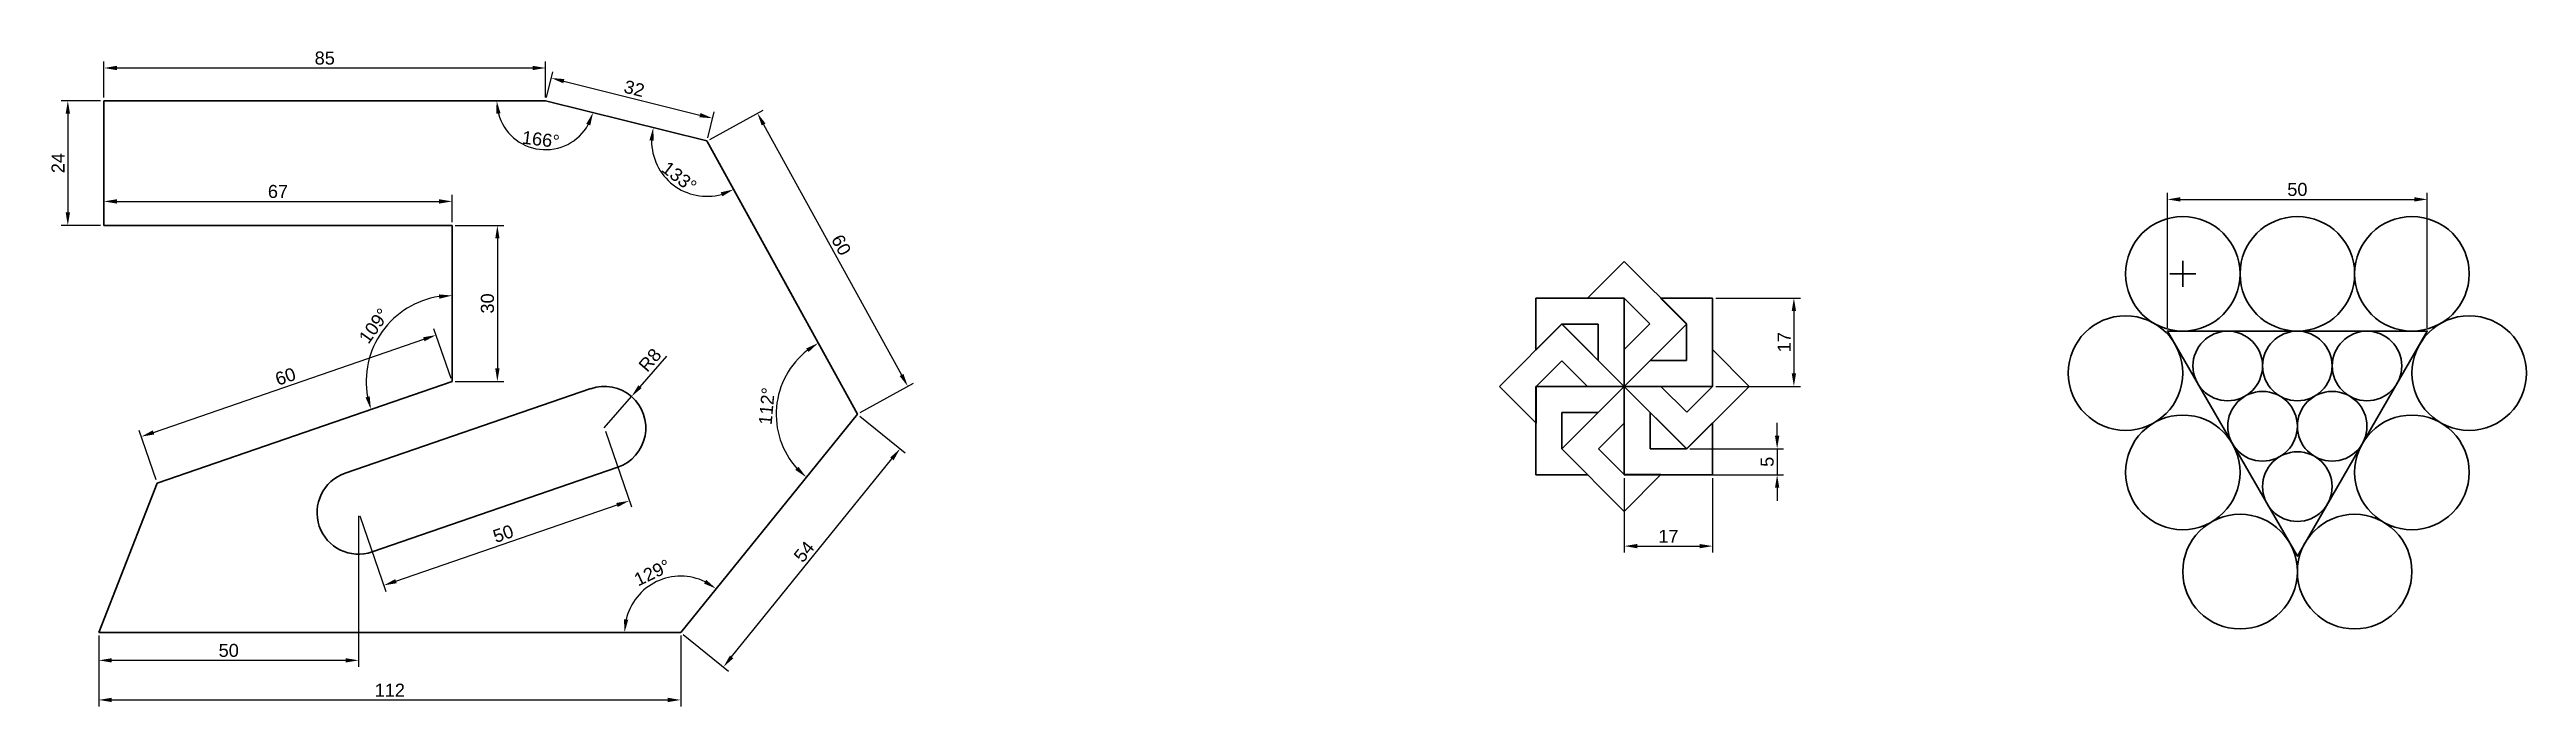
# Model space of a CAD drawing. Header units: millimetres. Extents: x 7 to 1809, y 7 to 1650.
# Drawn here: x 830.4 to 1307.1, y 1163.7 to 1290 of the extents above; entities that cross this region are included whole.
import ezdxf

# ---------------------------------------------------------------- set-up
doc = ezdxf.new("R2010")
doc.units = ezdxf.units.MM
doc.header["$LTSCALE"] = 0.2
doc.layers.add('可见的轮廓线', color=3, linetype='Continuous', lineweight=30)
doc.layers.add('尺寸线', color=5, linetype='Continuous')
doc.styles.get("Standard").update_dxf_attribs({"font": 'arial.ttf'})
doc.dimstyles.new('ISO-25', dxfattribs={"dimtxt": 2.5, "dimasz": 2.5, "dimexe": 1.25, "dimexo": 0.625, "dimtad": 1, "dimtxsty": 'Standard', "dimcen": 2.5, "dimadec": 0, "dimazin": 0, "dimtfac": 1, "dimtmove": 0, "dimatfit": 3, "dimfxl": 1, "dimarcsym": 0})

msp = doc.modelspace()

# ---------------------------------------------------------------- blocks, each defined once
blk = doc.blocks.new('*D315')
at = {"layer": 'Defpoints', "color": 0, "transparency": 16777216}
for p in [(925.85, 1286.49), (840.85, 1280.2), (925.85, 1280.2)]:
    blk.add_point(p, dxfattribs=at)
at = {"layer": '尺寸线', "color": 0, "lineweight": -2, "transparency": 16777216}
for p, q in [((840.85, 1280.82), (840.85, 1287.74)), ((925.85, 1280.82), (925.85, 1287.74)), ((843.35, 1286.49), (923.35, 1286.49))]:
    blk.add_line(p, q, dxfattribs=at)
at = {"layer": '尺寸线', "color": 0, "transparency": 16777216}
for points in [[(843.35, 1286.91), (843.35, 1286.08), (840.85, 1286.49)], [(923.35, 1286.91), (923.35, 1286.08), (925.85, 1286.49)]]:
    blk.add_solid(points, dxfattribs=at)
at = {"layer": '尺寸线', "color": 0, "transparency": 16777216, "insert": (883.35, 1288.39), "char_height": 2.5, "attachment_point": 5}
blk.add_mtext('85', dxfattribs=at)
blk = doc.blocks.new('*D316')
at = {"layer": 'Defpoints', "color": 0, "transparency": 16777216}
for p in [(840.85, 1280.2), (833.9, 1256.2), (840.85, 1256.2)]:
    blk.add_point(p, dxfattribs=at)
at = {"layer": '尺寸线', "color": 0, "lineweight": -2, "transparency": 16777216}
for p, q in [((840.22, 1280.2), (832.65, 1280.2)), ((833.9, 1277.7), (833.9, 1258.7)), ((840.22, 1256.2), (832.65, 1256.2))]:
    blk.add_line(p, q, dxfattribs=at)
at = {"layer": '尺寸线', "color": 0, "transparency": 16777216}
for points in [[(833.49, 1277.7), (834.32, 1277.7), (833.9, 1280.2)], [(833.49, 1258.7), (834.32, 1258.7), (833.9, 1256.2)]]:
    blk.add_solid(points, dxfattribs=at)
at = {"layer": '尺寸线', "color": 0, "transparency": 16777216, "insert": (832.02, 1268.2), "char_height": 2.5, "attachment_point": 5, "rotation": 90}
blk.add_mtext('24', dxfattribs=at)
blk = doc.blocks.new('*D317')
at = {"layer": 'Defpoints', "color": 0, "transparency": 16777216}
for p in [(907.85, 1260.83), (840.85, 1256.2), (907.85, 1256.2)]:
    blk.add_point(p, dxfattribs=at)
at = {"layer": '尺寸线', "color": 0, "lineweight": -2, "transparency": 16777216}
for p, q in [((840.85, 1256.82), (840.85, 1262.08)), ((843.35, 1260.83), (905.35, 1260.83)), ((907.85, 1256.82), (907.85, 1262.08))]:
    blk.add_line(p, q, dxfattribs=at)
at = {"layer": '尺寸线', "color": 0, "transparency": 16777216}
for points in [[(843.35, 1261.25), (843.35, 1260.41), (840.85, 1260.83)], [(905.35, 1261.25), (905.35, 1260.41), (907.85, 1260.83)]]:
    blk.add_solid(points, dxfattribs=at)
at = {"layer": '尺寸线', "color": 0, "transparency": 16777216, "insert": (874.35, 1262.73), "char_height": 2.5, "attachment_point": 5}
blk.add_mtext('67', dxfattribs=at)
blk = doc.blocks.new('*D318')
at = {"layer": 'Defpoints', "color": 0, "transparency": 16777216}
for p in [(907.85, 1256.2), (907.85, 1226.2), (916.57, 1226.2)]:
    blk.add_point(p, dxfattribs=at)
at = {"layer": '尺寸线', "color": 0, "lineweight": -2, "transparency": 16777216}
for p, q in [((908.47, 1256.2), (917.82, 1256.2)), ((916.57, 1253.7), (916.57, 1228.7)), ((908.47, 1226.2), (917.82, 1226.2))]:
    blk.add_line(p, q, dxfattribs=at)
at = {"layer": '尺寸线', "color": 0, "transparency": 16777216}
for points in [[(916.16, 1253.7), (916.99, 1253.7), (916.57, 1256.2)], [(916.16, 1228.7), (916.99, 1228.7), (916.57, 1226.2)]]:
    blk.add_solid(points, dxfattribs=at)
at = {"layer": '尺寸线', "color": 0, "transparency": 16777216, "insert": (914.67, 1241.2), "char_height": 2.5, "attachment_point": 5, "rotation": 90}
blk.add_mtext('30', dxfattribs=at)
blk = doc.blocks.new('*D319')
at = {"layer": 'Defpoints', "color": 0, "transparency": 16777216}
for p in [(904.78, 1235.12), (907.85, 1226.2), (851.12, 1206.67)]:
    blk.add_point(p, dxfattribs=at)
at = {"layer": '尺寸线', "color": 0, "lineweight": -2, "transparency": 16777216}
for p, q in [((907.65, 1226.79), (904.37, 1236.31)), ((850.41, 1216.4), (902.41, 1234.31)), ((850.91, 1207.26), (847.64, 1216.77))]:
    blk.add_line(p, q, dxfattribs=at)
at = {"layer": '尺寸线', "color": 0, "transparency": 16777216}
for points in [[(902.28, 1234.7), (902.55, 1233.92), (904.78, 1235.12)], [(850.27, 1216.8), (850.54, 1216.01), (848.05, 1215.59)]]:
    blk.add_solid(points, dxfattribs=at)
at = {"layer": '尺寸线', "color": 0, "transparency": 16777216, "insert": (875.79, 1227.15), "char_height": 2.5, "attachment_point": 5, "rotation": 19}
blk.add_mtext('60', dxfattribs=at)
blk = doc.blocks.new('*D320')
at = {"layer": 'Defpoints', "color": 0, "transparency": 16777216}
for p in [(839.87, 1177.94), (951.87, 1177.94), (951.87, 1164.94)]:
    blk.add_point(p, dxfattribs=at)
at = {"layer": '尺寸线', "color": 0, "lineweight": -2, "transparency": 16777216}
for p, q in [((839.87, 1177.31), (839.87, 1163.69)), ((951.87, 1177.31), (951.87, 1163.69)), ((842.37, 1164.94), (949.37, 1164.94))]:
    blk.add_line(p, q, dxfattribs=at)
at = {"layer": '尺寸线', "color": 0, "transparency": 16777216}
for points in [[(842.37, 1165.36), (842.37, 1164.53), (839.87, 1164.94)], [(949.37, 1165.36), (949.37, 1164.53), (951.87, 1164.94)]]:
    blk.add_solid(points, dxfattribs=at)
at = {"layer": '尺寸线', "color": 0, "transparency": 16777216, "insert": (895.87, 1166.82), "char_height": 2.5, "attachment_point": 5}
blk.add_mtext('112', dxfattribs=at)
blk = doc.blocks.new('*D321')
at = {"layer": 'Defpoints', "color": 0, "transparency": 16777216}
for p in [(985.85, 1219.9), (994.07, 1213.25), (951.87, 1177.94)]:
    blk.add_point(p, dxfattribs=at)
at = {"layer": '尺寸线', "color": 0, "lineweight": -2, "transparency": 16777216}
for p, q in [((986.34, 1219.51), (995.04, 1212.46)), ((961.66, 1173.23), (992.49, 1211.31)), ((952.35, 1177.55), (961.06, 1170.5))]:
    blk.add_line(p, q, dxfattribs=at)
at = {"layer": '尺寸线', "color": 0, "transparency": 16777216}
for points in [[(992.17, 1211.57), (992.82, 1211.04), (994.07, 1213.25)], [(961.33, 1173.49), (961.98, 1172.96), (960.08, 1171.28)]]:
    blk.add_solid(points, dxfattribs=at)
at = {"layer": '尺寸线', "color": 0, "transparency": 16777216, "insert": (975.6, 1193.46), "char_height": 2.5, "attachment_point": 5, "rotation": 51}
blk.add_mtext('54', dxfattribs=at)
blk = doc.blocks.new('*D322')
at = {"layer": 'Defpoints', "color": 0, "transparency": 16777216}
for p in [(956.9, 1272.46), (995.56, 1225.26), (985.85, 1219.9)]:
    blk.add_point(p, dxfattribs=at)
at = {"layer": '尺寸线', "color": 0, "lineweight": -2, "transparency": 16777216}
for p, q in [((957.45, 1272.76), (967.71, 1278.41)), ((967.82, 1275.62), (994.36, 1227.45)), ((986.4, 1220.21), (996.66, 1225.86))]:
    blk.add_line(p, q, dxfattribs=at)
at = {"layer": '尺寸线', "color": 0, "transparency": 16777216}
for points in [[(968.18, 1275.82), (967.45, 1275.42), (966.61, 1277.81)], [(994.72, 1227.65), (993.99, 1227.24), (995.56, 1225.26)]]:
    blk.add_solid(points, dxfattribs=at)
at = {"layer": '尺寸线', "color": 0, "transparency": 16777216, "insert": (982.75, 1252.45), "char_height": 2.5, "attachment_point": 5, "rotation": 298.8497}
blk.add_mtext('60', dxfattribs=at)
blk = doc.blocks.new('*D298')
at = {"layer": 'Defpoints', "color": 0, "transparency": 16777216}
for p in [(925.85, 1280.2), (957.99, 1276.82), (956.9, 1272.46)]:
    blk.add_point(p, dxfattribs=at)
at = {"layer": '尺寸线', "color": 0, "lineweight": -2, "transparency": 16777216}
for p, q in [((926, 1280.81), (927.24, 1285.77)), ((929.36, 1283.95), (955.56, 1277.42)), ((957.05, 1273.06), (958.29, 1278.03))]:
    blk.add_line(p, q, dxfattribs=at)
at = {"layer": '尺寸线', "color": 0, "transparency": 16777216}
for points in [[(929.46, 1284.36), (929.26, 1283.55), (926.94, 1284.56)], [(955.66, 1277.83), (955.46, 1277.02), (957.99, 1276.82)]]:
    blk.add_solid(points, dxfattribs=at)
at = {"layer": '尺寸线', "color": 0, "transparency": 16777216, "insert": (942.92, 1282.53), "char_height": 2.5, "attachment_point": 5, "rotation": 346}
blk.add_mtext('32', dxfattribs=at)
blk = doc.blocks.new('*D323')
at = {"layer": 'Defpoints', "color": 0, "transparency": 16777216}
for p in [(937.14, 1217.25), (941.96, 1203.25), (889.87, 1200.97)]:
    blk.add_point(p, dxfattribs=at)
at = {"layer": '尺寸线', "color": 0, "lineweight": -2, "transparency": 16777216}
for p, q in [((937.35, 1216.66), (942.37, 1202.07)), ((897.05, 1187.79), (939.6, 1202.44)), ((890.07, 1200.38), (895.09, 1185.79))]:
    blk.add_line(p, q, dxfattribs=at)
at = {"layer": '尺寸线', "color": 0, "transparency": 16777216}
for points in [[(939.46, 1202.83), (939.73, 1202.04), (941.96, 1203.25)], [(896.91, 1188.18), (897.19, 1187.39), (894.69, 1186.97)]]:
    blk.add_solid(points, dxfattribs=at)
at = {"layer": '尺寸线', "color": 0, "transparency": 16777216, "insert": (917.7, 1196.91), "char_height": 2.5, "attachment_point": 5, "rotation": 19}
blk.add_mtext('50', dxfattribs=at)
blk = doc.blocks.new('*D299')
at = {"layer": 'Defpoints', "color": 0, "transparency": 16777216}
for p in [(889.87, 1200.97), (839.87, 1177.94), (889.87, 1172.56)]:
    blk.add_point(p, dxfattribs=at)
at = {"layer": '尺寸线', "color": 0, "lineweight": -2, "transparency": 16777216}
for p, q in [((889.87, 1200.34), (889.87, 1171.31)), ((839.87, 1177.31), (839.87, 1171.31)), ((842.37, 1172.56), (887.37, 1172.56))]:
    blk.add_line(p, q, dxfattribs=at)
at = {"layer": '尺寸线', "color": 0, "transparency": 16777216}
for points in [[(842.37, 1172.97), (842.37, 1172.14), (839.87, 1172.56)], [(887.37, 1172.97), (887.37, 1172.14), (889.87, 1172.56)]]:
    blk.add_solid(points, dxfattribs=at)
at = {"layer": '尺寸线', "color": 0, "transparency": 16777216, "insert": (864.87, 1174.46), "char_height": 2.5, "attachment_point": 5}
blk.add_mtext('50', dxfattribs=at)
blk = doc.blocks.new('*D324')
at = {"layer": 'Defpoints', "color": 0, "transparency": 16777216}
for p in [(942.38, 1223.3), (937.14, 1217.25)]:
    blk.add_point(p, dxfattribs=at)
at = {"layer": '尺寸线', "color": 0, "lineweight": -2, "transparency": 16777216}
for p, q in [((949.11, 1231.08), (944.01, 1225.19)), ((937.14, 1217.25), (942.38, 1223.3))]:
    blk.add_line(p, q, dxfattribs=at)
at = {"layer": '尺寸线', "color": 0, "transparency": 16777216}
blk.add_solid([(943.7, 1225.46), (944.33, 1224.92), (942.38, 1223.3)], dxfattribs=at)
at = {"layer": '尺寸线', "color": 0, "transparency": 16777216, "insert": (945.94, 1230.32), "char_height": 2.5, "attachment_point": 5, "rotation": 49.135}
blk.add_mtext('R8', dxfattribs=at)
blk = doc.blocks.new('*D325')
at = {"layer": 'Defpoints', "color": 0, "transparency": 16777216}
for p in [(840.85, 1280.2), (925.85, 1280.2), (925.85, 1280.2), (920.49, 1272.45), (956.9, 1272.46)]:
    blk.add_point(p, dxfattribs=at)
at = {"layer": '尺寸线', "color": 0, "lineweight": -2, "transparency": 16777216}
blk.add_arc((925.85, 1280.2), 9.42, 195.2536, 330.7464, dxfattribs=at)
at = {"layer": '尺寸线', "color": 0, "transparency": 16777216}
for points in [[(916.35, 1277.67), (917.18, 1277.78), (916.43, 1280.2)], [(933.68, 1275.75), (934.45, 1275.44), (934.99, 1277.92)]]:
    blk.add_solid(points, dxfattribs=at)
at = {"layer": '尺寸线', "color": 0, "transparency": 16777216, "insert": (924.93, 1272.74), "char_height": 2.5, "attachment_point": 5, "rotation": 353}
blk.add_mtext('166°', dxfattribs=at)
blk = doc.blocks.new('*D326')
at = {"layer": 'Defpoints', "color": 0, "transparency": 16777216}
for p in [(925.85, 1280.2), (956.9, 1272.46), (956.9, 1272.46), (947.71, 1267.09), (985.85, 1219.9)]:
    blk.add_point(p, dxfattribs=at)
at = {"layer": '尺寸线', "color": 0, "lineweight": -2, "transparency": 16777216}
blk.add_arc((956.9, 1272.46), 10.65, 179.4854, 285.3643, dxfattribs=at)
at = {"layer": '尺寸线', "color": 0, "transparency": 16777216}
for points in [[(945.84, 1272.61), (946.67, 1272.5), (946.57, 1275.03)], [(959.56, 1262.58), (959.88, 1261.81), (962.04, 1263.13)]]:
    blk.add_solid(points, dxfattribs=at)
at = {"layer": '尺寸线', "color": 0, "transparency": 16777216, "insert": (951.57, 1265.53), "char_height": 2.5, "attachment_point": 5, "rotation": 322.4248}
blk.add_mtext('133°', dxfattribs=at)
blk = doc.blocks.new('*D327')
at = {"layer": 'Defpoints', "color": 0, "transparency": 16777216}
for p in [(956.9, 1272.46), (971.56, 1226.2), (985.85, 1219.9), (985.85, 1219.9), (951.87, 1177.94)]:
    blk.add_point(p, dxfattribs=at)
at = {"layer": '尺寸线', "color": 0, "lineweight": -2, "transparency": 16777216}
blk.add_arc((985.85, 1219.9), 15.62, 128.0317, 221.818, dxfattribs=at)
at = {"layer": '尺寸线', "color": 0, "transparency": 16777216}
for points in [[(976, 1232.55), (976.46, 1231.86), (978.31, 1233.58)], [(974.5, 1209.79), (973.92, 1209.19), (976.02, 1207.77)]]:
    blk.add_solid(points, dxfattribs=at)
at = {"layer": '尺寸线', "color": 0, "transparency": 16777216, "insert": (968.42, 1221.45), "char_height": 2.5, "attachment_point": 5, "rotation": 84.9248}
blk.add_mtext('112°', dxfattribs=at)
blk = doc.blocks.new('*D328')
at = {"layer": 'Defpoints', "color": 0, "transparency": 16777216}
for p in [(907.85, 1256.2), (898.06, 1239.51), (907.85, 1226.2), (907.85, 1226.2), (851.12, 1206.67)]:
    blk.add_point(p, dxfattribs=at)
at = {"layer": '尺寸线', "color": 0, "lineweight": -2, "transparency": 16777216}
blk.add_arc((907.85, 1226.2), 16.52, 98.6799, 190.3201, dxfattribs=at)
at = {"layer": '尺寸线', "color": 0, "transparency": 16777216}
for points in [[(905.33, 1242.94), (905.39, 1242.11), (907.85, 1242.72)], [(892, 1223.35), (891.2, 1223.13), (892.23, 1220.82)]]:
    blk.add_solid(points, dxfattribs=at)
at = {"layer": '尺寸线', "color": 0, "transparency": 16777216, "insert": (892.85, 1236.9), "char_height": 2.5, "attachment_point": 5, "rotation": 54.5}
blk.add_mtext('109°', dxfattribs=at)
blk = doc.blocks.new('*D329')
at = {"layer": 'Defpoints', "color": 0, "transparency": 16777216}
for p in [(985.85, 1219.9), (951.11, 1188.73), (839.87, 1177.94), (951.87, 1177.94), (951.87, 1177.94)]:
    blk.add_point(p, dxfattribs=at)
at = {"layer": '尺寸线', "color": 0, "lineweight": -2, "transparency": 16777216}
blk.add_arc((951.87, 1177.94), 10.81, 64.2757, 166.7243, dxfattribs=at)
at = {"layer": '尺寸线', "color": 0, "transparency": 16777216}
for points in [[(956.78, 1188.03), (956.34, 1187.33), (958.67, 1186.34)], [(941.76, 1180.37), (940.93, 1180.47), (941.05, 1177.94)]]:
    blk.add_solid(points, dxfattribs=at)
at = {"layer": '尺寸线', "color": 0, "transparency": 16777216, "insert": (946.39, 1189.42), "char_height": 2.5, "attachment_point": 5, "rotation": 25.5}
blk.add_mtext('129°', dxfattribs=at)
blk = doc.blocks.new('*D300')
at = {"layer": 'Defpoints', "color": 0, "transparency": 16777216}
for p in [(1287.99, 1261.22), (1237.99, 1235.88), (1287.99, 1235.88)]:
    blk.add_point(p, dxfattribs=at)
at = {"layer": '尺寸线', "color": 0, "lineweight": -2, "transparency": 16777216}
for p, q in [((1237.99, 1236.5), (1237.99, 1262.47)), ((1240.49, 1261.22), (1285.49, 1261.22)), ((1287.99, 1236.5), (1287.99, 1262.47))]:
    blk.add_line(p, q, dxfattribs=at)
at = {"layer": '尺寸线', "color": 0, "transparency": 16777216}
for points in [[(1240.49, 1261.64), (1240.49, 1260.8), (1237.99, 1261.22)], [(1285.49, 1261.64), (1285.49, 1260.8), (1287.99, 1261.22)]]:
    blk.add_solid(points, dxfattribs=at)
at = {"layer": '尺寸线', "color": 0, "transparency": 16777216, "insert": (1262.99, 1263.12), "char_height": 2.5, "attachment_point": 5}
blk.add_mtext('50', dxfattribs=at)
blk = doc.blocks.new('*D301')
at = {"layer": 'Defpoints', "color": 0, "transparency": 16777216}
for p in [(1150.45, 1242.25), (1150.45, 1225.25), (1166.09, 1225.25)]:
    blk.add_point(p, dxfattribs=at)
at = {"layer": '尺寸线', "color": 0, "lineweight": -2, "transparency": 16777216}
for p, q in [((1151.07, 1242.25), (1167.34, 1242.25)), ((1166.09, 1239.75), (1166.09, 1227.75)), ((1151.07, 1225.25), (1167.34, 1225.25))]:
    blk.add_line(p, q, dxfattribs=at)
at = {"layer": '尺寸线', "color": 0, "transparency": 16777216}
for points in [[(1165.68, 1239.75), (1166.51, 1239.75), (1166.09, 1242.25)], [(1165.68, 1227.75), (1166.51, 1227.75), (1166.09, 1225.25)]]:
    blk.add_solid(points, dxfattribs=at)
at = {"layer": '尺寸线', "color": 0, "transparency": 16777216, "insert": (1164.21, 1233.75), "char_height": 2.5, "attachment_point": 5, "rotation": 90}
blk.add_mtext('17', dxfattribs=at)
blk = doc.blocks.new('*D302')
at = {"layer": 'Defpoints', "color": 0, "transparency": 16777216}
for p in [(1145.45, 1213.25), (1145.45, 1208.25), (1162.87, 1208.25)]:
    blk.add_point(p, dxfattribs=at)
at = {"layer": '尺寸线', "color": 0, "lineweight": -2, "transparency": 16777216}
for p, q in [((1162.87, 1215.75), (1162.87, 1218.25)), ((1146.07, 1213.25), (1164.12, 1213.25)), ((1162.87, 1213.25), (1162.87, 1208.25)), ((1146.07, 1208.25), (1164.12, 1208.25)), ((1162.87, 1205.75), (1162.87, 1203.25))]:
    blk.add_line(p, q, dxfattribs=at)
at = {"layer": '尺寸线', "color": 0, "transparency": 16777216}
for points in [[(1162.45, 1215.75), (1163.29, 1215.75), (1162.87, 1213.25)], [(1162.45, 1205.75), (1163.29, 1205.75), (1162.87, 1208.25)]]:
    blk.add_solid(points, dxfattribs=at)
at = {"layer": '尺寸线', "color": 0, "transparency": 16777216, "insert": (1160.97, 1210.75), "char_height": 2.5, "attachment_point": 5, "rotation": 90}
blk.add_mtext('5', dxfattribs=at)
blk = doc.blocks.new('*D303')
at = {"layer": 'Defpoints', "color": 0, "transparency": 16777216}
for p in [(1133.45, 1208.25), (1150.45, 1208.25), (1150.45, 1194.53)]:
    blk.add_point(p, dxfattribs=at)
at = {"layer": '尺寸线', "color": 0, "lineweight": -2, "transparency": 16777216}
for p, q in [((1133.45, 1207.62), (1133.45, 1193.28)), ((1150.45, 1207.62), (1150.45, 1193.28)), ((1135.95, 1194.53), (1147.95, 1194.53))]:
    blk.add_line(p, q, dxfattribs=at)
at = {"layer": '尺寸线', "color": 0, "transparency": 16777216}
for points in [[(1135.95, 1194.94), (1135.95, 1194.11), (1133.45, 1194.53)], [(1147.95, 1194.94), (1147.95, 1194.11), (1150.45, 1194.53)]]:
    blk.add_solid(points, dxfattribs=at)
at = {"layer": '尺寸线', "color": 0, "transparency": 16777216, "insert": (1141.95, 1196.41), "char_height": 2.5, "attachment_point": 5}
blk.add_mtext('17', dxfattribs=at)

# ---------------------------------------------------------------- dimensions: what is measured, and where the dimension line sits
at = {"layer": '尺寸线'}
for base, p1, p2, picture, middle in [((925.849, 1286.493), (840.849, 1280.199), (925.849, 1280.199), '*D315', (883.349, 1288.394)), ((907.849, 1260.829), (840.849, 1256.199), (907.849, 1256.199), '*D317', (874.349, 1262.731)), ((1287.988, 1261.22), (1237.988, 1235.877), (1287.988, 1235.877), '*D300', (1262.988, 1263.121)), ((1150.446, 1194.526), (1133.446, 1208.247), (1150.446, 1208.247), '*D303', (1141.946, 1196.406)), ((889.866, 1172.558), (839.866, 1177.938), (889.866, 1200.97), '*D299', (864.866, 1174.459)), ((951.866, 1164.943), (839.866, 1177.938), (951.866, 1177.938), '*D320', (895.866, 1166.823))]:
    dim = msp.add_linear_dim(base=base, p1=p1, p2=p2, dimstyle='ISO-25', dxfattribs=at)
    dim.commit()
    dim.dimension.update_dxf_attribs({"geometry": picture, "text_midpoint": middle})
for p1, p2, distance, picture, middle in [((925.849, 1280.199), (956.899, 1272.458), 4.492, '*D298', (942.921, 1282.533)), ((956.899, 1272.458), (985.85, 1219.904), 11.09, '*D322', (982.753, 1252.45)), ((851.118, 1206.665), (907.849, 1226.199), 9.439, '*D319', (875.792, 1227.155)), ((889.866, 1200.97), (937.142, 1217.248), -14.803, '*D323', (917.705, 1196.91)), ((951.866, 1177.938), (985.85, 1219.904), -10.575, '*D321', (975.602, 1193.46))]:
    dim = msp.add_aligned_dim(p1=p1, p2=p2, distance=distance, dimstyle='ISO-25', dxfattribs=at)
    dim.commit()
    dim.dimension.update_dxf_attribs({"geometry": picture, "text_midpoint": middle})
for base, p1, p2, picture, middle in [((833.905, 1256.199), (840.849, 1280.199), (840.849, 1256.199), '*D316', (832.025, 1268.199)), ((916.575, 1226.199), (907.849, 1256.199), (907.849, 1226.199), '*D318', (914.672, 1241.199)), ((1166.094, 1225.247), (1150.446, 1242.247), (1150.446, 1225.247), '*D301', (1164.214, 1233.747)), ((1162.871, 1208.247), (1145.446, 1213.247), (1145.446, 1208.247), '*D302', (1160.975, 1210.747))]:
    dim = msp.add_linear_dim(base=base, p1=p1, p2=p2, angle=90, dimstyle='ISO-25', dxfattribs=at)
    dim.commit()
    dim.dimension.update_dxf_attribs({"geometry": picture, "text_midpoint": middle})
for base, line1, line2, picture, middle in [((920.492, 1272.453), ((925.849, 1280.199), (956.899, 1272.458)), ((840.849, 1280.199), (925.849, 1280.199)), '*D325', (924.933, 1272.738)), ((947.705, 1267.089), ((956.899, 1272.458), (985.85, 1219.904)), ((925.849, 1280.199), (956.899, 1272.458)), '*D326', (951.567, 1265.527)), ((971.557, 1226.198), ((985.85, 1219.904), (951.866, 1177.938)), ((956.899, 1272.458), (985.85, 1219.904)), '*D327', (968.421, 1221.452)), ((898.063, 1239.506), ((907.849, 1226.199), (851.118, 1206.665)), ((907.849, 1256.199), (907.849, 1226.199)), '*D328', (892.854, 1236.896)), ((951.112, 1188.726), ((985.85, 1219.904), (951.866, 1177.938)), ((951.866, 1177.938), (839.866, 1177.938)), '*D329', (946.392, 1189.415))]:
    dim = msp.add_angular_dim_2l(base=base, line1=line1, line2=line2, dimstyle='ISO-25', dxfattribs=at)
    dim.commit()
    dim.dimension.update_dxf_attribs({"geometry": picture, "text_midpoint": middle})
dim = msp.add_radius_dim(center=(937.142, 1217.248), mpoint=(942.377, 1223.298), dimstyle='ISO-25', dxfattribs=at)
dim.commit()
dim.dimension.update_dxf_attribs({"geometry": '*D324', "text_midpoint": (945.939, 1230.323)})

# ---------------------------------------------------------------- linework, layer by layer
at = {"layer": '可见的轮廓线'}
for p, q in [((840.849, 1280.199), (925.849, 1280.199)), ((840.849, 1280.199), (840.849, 1256.199)), ((925.849, 1280.199), (956.899, 1272.458)), ((956.899, 1272.458), (973.675, 1242.005)), ((956.899, 1272.458), (985.85, 1219.904)), ((840.849, 1256.199), (907.849, 1256.199)), ((907.849, 1256.199), (907.849, 1226.199)), ((1133.446, 1249.288), (1126.375, 1242.217)), ((1145.467, 1237.268), (1133.446, 1249.288)), ((1240.941, 1244.4), (1240.941, 1249.4)), ((1238.441, 1246.9), (1243.441, 1246.9)), ((1133.446, 1242.247), (1116.446, 1242.247)), ((1116.446, 1242.247), (1116.446, 1232.247)), ((1133.446, 1242.217), (1126.375, 1242.217)), ((1133.446, 1242.247), (1133.446, 1225.247)), ((1133.446, 1242.247), (1133.446, 1237.247)), ((1138.396, 1237.268), (1133.446, 1242.217)), ((1133.446, 1225.247), (1133.446, 1242.217)), ((1150.446, 1242.247), (1140.446, 1242.247)), ((1145.446, 1237.247), (1140.446, 1242.247)), ((1150.446, 1225.247), (1150.446, 1242.247)), ((1121.426, 1237.268), (1109.405, 1225.247)), ((1121.446, 1237.247), (1116.446, 1232.247)), ((1121.426, 1237.268), (1133.446, 1225.247)), ((1121.426, 1237.268), (1124.961, 1233.732)), ((1128.446, 1237.247), (1121.446, 1237.247)), ((1133.446, 1225.247), (1121.446, 1237.247)), ((1128.446, 1237.247), (1128.446, 1230.247)), ((1145.467, 1237.268), (1133.446, 1225.247)), ((1138.396, 1237.268), (1133.446, 1232.318)), ((1133.446, 1225.247), (1145.446, 1237.247)), ((1145.467, 1237.268), (1141.932, 1233.732)), ((1145.446, 1230.247), (1145.446, 1237.247)), ((1121.426, 1230.197), (1116.476, 1225.247)), ((1121.426, 1230.197), (1126.375, 1225.247)), ((1145.446, 1230.247), (1138.446, 1230.247)), ((1157.488, 1225.247), (1150.417, 1232.318)), ((1150.417, 1225.247), (1150.417, 1232.318)), ((907.849, 1226.199), (851.118, 1206.665)), ((1109.405, 1225.247), (1116.476, 1218.176)), ((1116.446, 1225.247), (1116.446, 1208.247)), ((1116.446, 1225.247), (1133.446, 1225.247)), ((1116.446, 1225.247), (1121.446, 1225.247)), ((1133.446, 1225.247), (1116.476, 1225.247)), ((1116.476, 1225.247), (1116.476, 1218.176)), ((1121.426, 1213.226), (1133.446, 1225.247)), ((1133.446, 1225.247), (1121.446, 1213.247)), ((1133.446, 1225.247), (1133.446, 1208.276)), ((1133.446, 1208.247), (1133.446, 1225.247)), ((1133.446, 1225.247), (1145.446, 1213.247)), ((1145.467, 1213.226), (1133.446, 1225.247)), ((1133.446, 1225.247), (1150.417, 1225.247)), ((1150.446, 1225.247), (1133.446, 1225.247)), ((1145.467, 1220.297), (1140.518, 1225.247)), ((1150.446, 1225.247), (1145.446, 1225.247)), ((1145.467, 1213.226), (1157.488, 1225.247)), ((1145.467, 1220.297), (1150.417, 1225.247)), ((887.262, 1208.534), (934.538, 1224.813)), ((985.85, 1219.904), (951.866, 1177.938)), ((1121.426, 1213.226), (1124.961, 1216.762)), ((1121.446, 1220.247), (1128.446, 1220.247)), ((1121.446, 1220.247), (1121.446, 1213.247)), ((1128.497, 1213.226), (1133.446, 1218.176)), ((1138.446, 1213.247), (1138.446, 1220.247)), ((1145.467, 1213.226), (1141.932, 1216.762)), ((1145.446, 1213.247), (1150.446, 1218.247)), ((1150.446, 1208.247), (1150.446, 1218.247)), ((1121.426, 1213.226), (1133.446, 1201.205)), ((1121.446, 1213.247), (1126.446, 1208.247)), ((1128.497, 1213.226), (1133.446, 1208.276)), ((1133.446, 1208.247), (1133.446, 1213.247)), ((1138.446, 1213.247), (1145.446, 1213.247)), ((839.866, 1177.938), (851.118, 1206.665)), ((892.471, 1193.406), (939.747, 1209.684)), ((1116.446, 1208.247), (1126.446, 1208.247)), ((1133.446, 1201.205), (1140.518, 1208.276)), ((1133.446, 1208.276), (1140.518, 1208.276)), ((1133.446, 1208.247), (1150.446, 1208.247)), ((951.866, 1177.938), (839.866, 1177.938)), ((839.866, 1177.938), (889.866, 1177.938))]:
    msp.add_line(p, q, dxfattribs=at)
for points in [[(1237.988, 1235.877), (1262.988, 1192.576), (1287.988, 1235.877)], [(1287.988, 1235.877), (1237.988, 1235.877), (1262.988, 1192.576)]]:
    msp.add_lwpolyline(points, close=True, dxfattribs=at)
for centre, radius in [((1240.941, 1246.9), 11.023), ((1262.988, 1246.9), 11.023), ((1285.034, 1246.9), 11.023), ((1229.918, 1227.808), 11.023), ((1249.59, 1229.178), 6.699), ((1262.988, 1229.178), 6.699), ((1276.385, 1229.178), 6.699), ((1296.057, 1227.808), 11.023), ((1256.289, 1217.576), 6.699), ((1269.686, 1217.576), 6.699), ((1240.941, 1208.715), 11.023), ((1285.034, 1208.715), 11.023), ((1262.988, 1205.973), 6.699), ((1251.965, 1189.622), 11.023), ((1274.011, 1189.622), 11.023)]:
    msp.add_circle(centre, radius, dxfattribs=at)
for centre, start, end in [((937.142, 1217.248), 289, 109), ((889.866, 1200.97), 109, 289)]:
    msp.add_arc(centre, 8, start, end, dxfattribs=at)

msp.set_redraw_order([(e.dxf.handle, doc.entitydb.next_handle()) for e in msp.query("TEXT MTEXT ATTDEF DIMENSION ARC_DIMENSION")])  # texts and dimensions are drawn at this point

doc.saveas('drawing.dxf')
